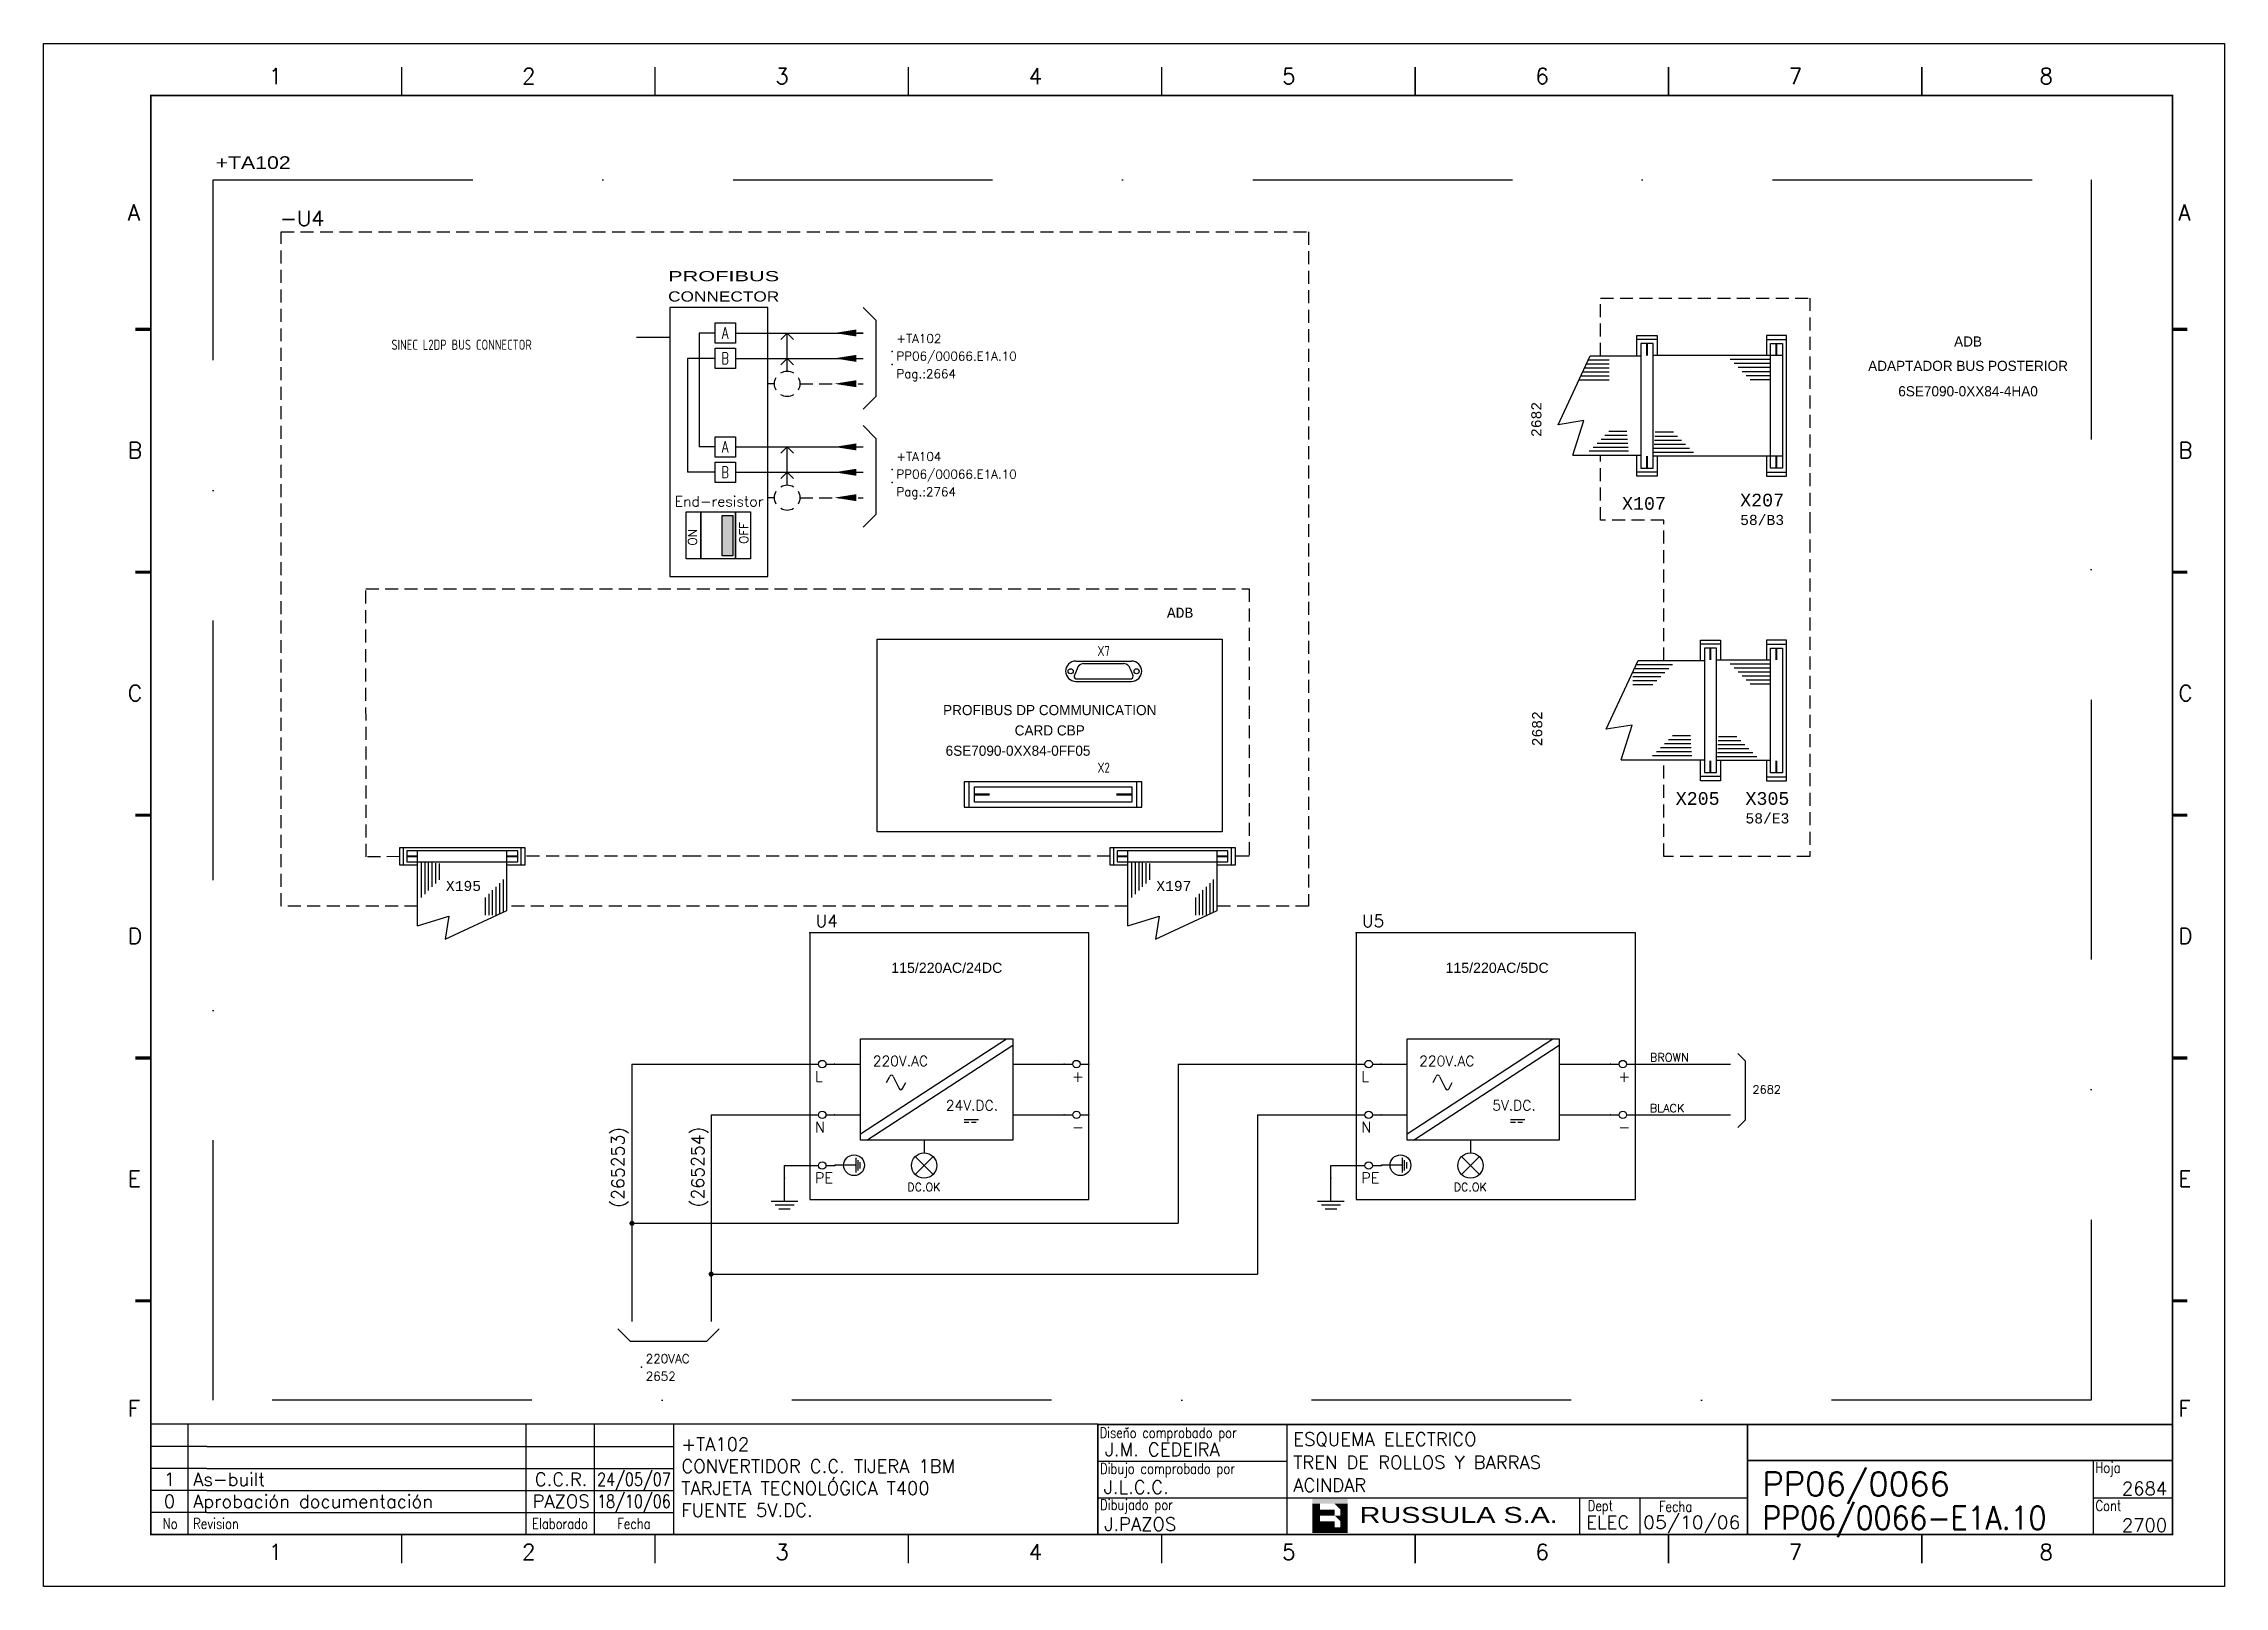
# Model space of a CAD drawing. Extents: x -25 to 1044, y -25744 to 292.
# Drawn here: x 247.1 to 667.1, y -13425.2 to -13128.2 of the extents above; entities that cross this region are included whole.
import ezdxf
from ezdxf.enums import TextEntityAlignment as Align

# ---------------------------------------------------------------- set-up
doc = ezdxf.new("R2010")
doc.units = 0
doc.header["$LTSCALE"] = 10
doc.header["$MEASUREMENT"] = 0
for name, pattern in [('DASHDOT', [1, 0.5, -0.25, 0, -0.25]), ('DASHED2', [0.375, 0.25, -0.125]), ('HIDDEN', [0.375, 0.25, -0.125])]:
    doc.linetypes.add(name, pattern=pattern)
doc.layers.get('0').update_dxf_attribs({"linetype": 'CONTINUOUS'})
for name, color, linetype in [('1', 7, 'CONTINUOUS'), ('10', 5, 'CONTINUOUS'), ('102', 7, 'CONTINUOUS'), ('2', 7, 'CONTINUOUS'), ('4', 7, 'HIDDEN'), ('8', 1, 'CONTINUOUS'), ('9', 6, 'CONTINUOUS'), ('ATRIBUTOS', 6, 'CONTINUOUS'), ('DIBUJO', 7, 'CONTINUOUS'), ('NODE', 7, 'CONTINUOUS')]:
    doc.layers.add(name, color=color, linetype=linetype)
doc.styles.add('CROSSREF', font='MONOTXT', dxfattribs={"height": 2})
doc.styles.add('DIN', font='DIN.shx', dxfattribs={"width": 0.85})
doc.styles.add('HELVETICA', font='HELV.SHX')
doc.styles.add('LABEL', font='SIMPLEX', dxfattribs={"width": 0.8, "height": 4})
doc.styles.add('ROMANS', font='romans')
doc.styles.get("Standard").update_dxf_attribs({"font": 'simplex'})
doc.styles.add('TXT', font='txt')

msp = doc.modelspace()

# ---------------------------------------------------------------- texts
at = {"linetype": 'Continuous', "style": 'TXT'}
for s, width, p, p2 in [('PROFIBUS', 1.493182, (367.35, -13173.9), (388.75, -13173.9)), ('CONNECTOR', 1.263462, (367.35, -13177.81), (388.75, -13177.81))]:
    msp.add_text(s, height=1.954, dxfattribs=dict(at, width=width)).set_placement(p, p2, align=Align.FIT)
at = {"style": 'DIN', "width": 0.8}
for s, height, p in [('SINEC L2DP BUS CONNECTOR', 1.9543, (327.58, -13187.11)), ('X7', 1.954, (451.23, -13246.05)), ('X2', 1.954, (451.23, -13268.52))]:
    msp.add_text(s, height=height, dxfattribs=at).set_placement(p, align=Align.CENTER)
at = {"linetype": 'Continuous', "style": 'TXT'}
for s, height, p in [('ADB', 1.954, (617.71, -13186.48)), ('ADAPTADOR BUS POSTERIOR', 1.9543, (617.71, -13191.17)), ('6SE7090-0XX84-4HA0', 1.9543, (617.71, -13196.06)), ('PROFIBUS DP COMMUNICATION', 1.9543, (440.85, -13257.44)), ('CARD CBP', 1.954, (440.85, -13261.35)), ('6SE7090-0XX84-0FF05', 1.9543, (434.74, -13265.26))]:
    msp.add_text(s, height=height, dxfattribs=at).set_placement(p, align=Align.CENTER)
at = {"width": 0.933807}
msp.add_text('End-resistor', height=1.9543, dxfattribs=at).set_placement((368.61, -13217.26), (385.73, -13217.26), align=Align.FIT)
at = {"style": 'HELVETICA'}
for s, p in [('115/220AC/24DC', (431.72, -13307.06)), ('115/220AC/5DC', (536.95, -13307.06))]:
    msp.add_text(s, height=1.9543, dxfattribs=at).set_placement(p, align=Align.RIGHT)
for s, height, p in [('220V.AC', 1.954, (406.78, -13325)), ('220V.AC', 1.954, (512.01, -13325)), ('24V.DC.', 1.954, (420.85, -13333.54)), ('5V.DC.', 1.954, (526.08, -13333.54)), ('DC.OK', 1.563, (413.43, -13349.06)), ('DC.OK', 1.563, (518.66, -13349.06))]:
    msp.add_text(s, height=height).set_placement(p)
at = {"char_height": 1.954, "attachment_point": 1, "rotation": 90, "style": 'CROSSREF'}
for insert, width in [((533.59, -13203.89), 11.3449), ((533.75, -13263.44), 13.2211)]:
    msp.add_mtext('2682', dxfattribs=dict(at, insert=insert, width=width))
at = {"attachment_point": 1, "style": 'CROSSREF'}
for s, insert, char_height, width in [('X107', (551.07, -13215.46), 2.443, 14.6575), ('X207\\P{\\H0.8X;58/B3}', (573.82, -13214.81), 2.4429, 14.6575), ('ADB', (463.41, -13236.74), 1.954, 13.0935), ('X205', (561.41, -13272.26), 2.443, 14.6575), ('X305\\P{\\H0.8X;58/E3}', (574.84, -13272.26), 2.4429, 14.6575), ('X195', (324.56, -13289.34), 1.954, 17.1005), ('X197', (461.37, -13289.34), 1.954, 17.1005)]:
    msp.add_mtext(s, dxfattribs=dict(at, insert=insert, char_height=char_height, width=width))
at = {"layer": '102', "style": 'ROMANS'}
for s, p in [('OFF', (381.92, -13222.37)), ('ON', (372.05, -13223.2))]:
    msp.add_text(s, height=1.681, rotation=90, dxfattribs=at).set_placement(p, align=Align.MIDDLE)
at = {"layer": '2', "color": 6}
msp.add_text('-U4', height=2.932, dxfattribs=at).set_placement((292.61, -13163.26))
at = {"layer": '2', "color": 1}
for s, p in [('BROWN', (556.44, -13324.13)), ('2682', (576.21, -13330.3)), ('BLACK', (556.41, -13333.9))]:
    msp.add_text(s, height=1.589, dxfattribs=at).set_placement(p)
at = {"layer": '2', "color": 6}
for s, p in [('(265253)', (358.91, -13352.23)), ('(265254)', (374.27, -13352.16))]:
    msp.add_text(s, height=2.443, rotation=90, dxfattribs=at).set_placement(p)

# ---------------------------------------------------------------- blocks, each defined once
blk = doc.blocks.new('ITEM')
at = {"layer": 'ATRIBUTOS', "style": 'HELVETICA', "width": 1.2}
blk.add_attdef('ITEM', (0, 1.25), '', height=2.5, dxfattribs=at)
blk = doc.blocks.new('ELEC0042')
at = {"layer": '102'}
for p, q in [((2, 2), (-2, 2)), ((-2, 2), (-2, -2)), ((2, -2), (2, 2)), ((-2, -2), (2, -2))]:
    blk.add_line(p, q, dxfattribs=at)
blk.add_attdef('TB', text='', height=2.25, dxfattribs=at).set_placement((0, 3), align=Align.CENTER)
at = {"layer": '102', "width": 0.75}
blk.add_attdef('TN', text='', height=2.25, dxfattribs=at).set_placement((0, 0), align=Align.MIDDLE)
blk = doc.blocks.new('$030107')
at = {"layer": '102'}
for start, end in [(150, 210), (60, 120), (330, 30), (240, 300)]:
    blk.add_arc((0, 0), 2.5, start, end, dxfattribs=at)
blk = doc.blocks.new('NOD', base_point=(237.5, 170))
at = {"layer": 'NODE'}
blk.add_point((237.5, 170), dxfattribs=at)
blk = doc.blocks.new('$$PLL21C')
for p, q in [((-2.5, 0), (-0.75, 0)), ((0.75, 0), (2.5, 0))]:
    blk.add_line(p, q)
at = {"layer": '2'}
blk.add_circle((0, 0), 0.75, dxfattribs=at)
for p in [(-2.5, 0), (2.5, 0)]:
    blk.add_blockref('NOD', p, dxfattribs=at)
at = {"layer": '8'}
blk.add_attdef('*A', (-1.5, -3.575), '', height=2.15, dxfattribs=at)
at = {"layer": '9'}
blk.add_attdef('ID', (-1.5, 1.25), '', height=2.15, dxfattribs=at)
blk = doc.blocks.new('$020203')
at = {"layer": '2'}
blk.add_line((-3.75, 0), (3.75, 0), dxfattribs=at)
at = {"layer": '4'}
blk.add_line((-3.75, -1.5), (3.75, -1.5), dxfattribs=at)
blk = doc.blocks.new('$021503')
at = {"layer": '2'}
for p, q in [((0, -10), (0, 0)), ((-3.5, -10), (3.5, -10)), ((-2.5, -11), (2.5, -11)), ((-1.5, -12), (1.5, -12))]:
    blk.add_line(p, q, dxfattribs=at)
blk.add_circle((0, -9), 5, dxfattribs=at)
blk.add_blockref('NOD', (0, 0), dxfattribs=at)
blk = doc.blocks.new('$020406')
at = {"layer": '2'}
for p, q in [((-5, 0), (-3.4, 3.2)), ((-1.6, 3.2), (0, 0)), ((0, 0), (1.6, -3.2)), ((3.4, -3.2), (5, 0))]:
    blk.add_line(p, q, dxfattribs=at)
for centre, start, end in [((-2.5, 2.8), 26.5651, 153.4349), ((2.5, -2.8), 206.5651, 333.4349)]:
    blk.add_arc(centre, 1, start, end, dxfattribs=at)
blk = doc.blocks.new('$PP313')
at = {"layer": '2'}
blk.add_blockref('NOD', (0, 0), dxfattribs=at)
at = {"layer": '8'}
blk.add_attdef('1A', (1, -3.325), '', height=2.15, dxfattribs=at)
at = {"layer": '9'}
blk.add_attdef('ID', (1, 1), '', height=2.15, dxfattribs=at)
blk = doc.blocks.new('$$PLR12C')
for p, q in [((-2.5, 0), (-0.75, 0)), ((0.75, 0), (2.5, 0))]:
    blk.add_line(p, q)
at = {"layer": '2'}
blk.add_circle((0, 0), 0.75, dxfattribs=at)
for p in [(-2.5, 0), (2.5, 0)]:
    blk.add_blockref('NOD', p, dxfattribs=at)
at = {"layer": '8'}
blk.add_attdef('*A', text='', height=2.15, dxfattribs=at).set_placement((1.5, -3.575), align=Align.RIGHT)
at = {"layer": '9'}
blk.add_attdef('ID', text='', height=2.15, dxfattribs=at).set_placement((1.5, 1.25), align=Align.RIGHT)
blk = doc.blocks.new('$021501')
at = {"layer": '2'}
for p, q in [((0, -6), (0, 0)), ((-3.5, -6), (3.5, -6)), ((-2.5, -7), (2.5, -7)), ((-1.5, -8), (1.5, -8))]:
    blk.add_line(p, q, dxfattribs=at)
blk.add_blockref('NOD', (0, 0), dxfattribs=at)
blk = doc.blocks.new('newcajec')
at = {"layer": '1'}
for p, q in [((179.4, 20.85), (0.13, 20.85)), ((7, 20.85), (7, 0)), ((71, 20.85), (71, 0)), ((84, 20.85), (84, 0.09)), ((99, 20.85), (99, 0)), ((215.2, 20.8), (215.2, 0)), ((10.6, 16.64), (0, 16.64)), ((10.6, 16.64), (99, 16.64)), ((184.64, 20.18), (184.81, 20.01)), ((184.81, 20.01), (185.18, 20.25)), ((10.6, 12.48), (0, 12.48)), ((10.6, 12.48), (99, 12.48)), ((179.4, 13.87), (215.2, 13.87)), ((368, 14.06), (368, 0)), ((10.6, 8.32), (0, 8.32)), ((10.6, 8.32), (99, 8.32)), ((10.6, 4.16), (0, 4.16)), ((10.6, 4.16), (99, 4.16)), ((179.4, 6.93), (267.63, 6.93)), ((267.63, 6.93), (302.5, 6.93)), ((270.63, 6.91), (270.63, 0)), ((282.07, 6.93), (282.07, 0)), ((368, 6.93), (383, 6.93))]:
    blk.add_line(p, q, dxfattribs=at)
for points in [[(47.5, 272.5, 0.3, 0.3, 0), (47.5, 277.91, 0.3, 0.3, 0)], [(95.5, 272.5, 0.3, 0.3, 0), (95.5, 277.91, 0.3, 0.3, 0)], [(143.5, 272.5, 0.3, 0.3, 0), (143.5, 277.91, 0.3, 0.3, 0)], [(191.5, 272.5, 0.3, 0.3, 0), (191.5, 277.91, 0.3, 0.3, 0)], [(239.5, 272.5, 0.3, 0.3, 0), (239.5, 277.91, 0.3, 0.3, 0)], [(287.5, 272.5, 0.3, 0.3, 0), (287.5, 277.91, 0.3, 0.3, 0)], [(335.5, 272.5, 0.3, 0.3, 0), (335.5, 277.91, 0.3, 0.3, 0)], [(-2.99, 228.23, 0.6, 0.6, 0), (-0.18, 228.23, 0.6, 0.6, 0)], [(383.01, 228.23, 0.6, 0.6, 0), (385.82, 228.23, 0.6, 0.6, 0)], [(-2.99, 182.23, 0.6, 0.6, 0), (-0.18, 182.23, 0.6, 0.6, 0)], [(383.01, 182.23, 0.6, 0.6, 0), (385.82, 182.23, 0.6, 0.6, 0)], [(-2.99, 136.23, 0.6, 0.6, 0), (-0.18, 136.23, 0.6, 0.6, 0)], [(383.01, 136.23, 0.6, 0.6, 0), (385.82, 136.23, 0.6, 0.6, 0)], [(-2.99, 90.23, 0.6, 0.6, 0), (-0.18, 90.23, 0.6, 0.6, 0)], [(383.01, 90.23, 0.6, 0.6, 0), (385.82, 90.23, 0.6, 0.6, 0)], [(-2.99, 44.23, 0.6, 0.6, 0), (-0.18, 44.23, 0.6, 0.6, 0)], [(383.01, 44.23, 0.6, 0.6, 0), (385.82, 44.23, 0.6, 0.6, 0)], [(383, 20.8, 0.3, 0.3, 0), (179.4, 20.8, 0.3, 0.3, 0), (179.4, 0, 0.3, 0.3, 0)], [(302.5, 20.8, 0.3, 0.3, 0), (302.5, 0, 0.3, 0.3, 0)], [(302.5, 14, 0.3, 0.3, 0), (383, 14, 0.3, 0.3, 0)], [(47.5, -5.5, 0.3, 0.3, 0), (47.5, -0.09, 0.3, 0.3, 0)], [(95.5, -5.5, 0.3, 0.3, 0), (95.5, -0.09, 0.3, 0.3, 0)], [(143.5, -5.5, 0.3, 0.3, 0), (143.5, -0.09, 0.3, 0.3, 0)], [(191.5, -5.5, 0.3, 0.3, 0), (191.5, -0.09, 0.3, 0.3, 0)], [(239.5, -5.5, 0.3, 0.3, 0), (239.5, -0.09, 0.3, 0.3, 0)], [(287.5, -5.5, 0.3, 0.3, 0), (287.5, -0.09, 0.3, 0.3, 0)], [(335.5, -5.5, 0.3, 0.3, 0), (335.5, -0.09, 0.3, 0.3, 0)]]:
    blk.add_lwpolyline(points, format="xyseb", dxfattribs=at)
at = {"layer": '1', "const_width": 0.3}
blk.add_lwpolyline([(0, 0), (0, 272.5), (383, 272.5), (383, 0)], close=True, dxfattribs=at)
at = {"layer": '2', "color": 14}
for p, q in [((221.42, 4.69), (221.42, 5.81)), ((221.42, 2.47), (221.42, 3.58))]:
    blk.add_line(p, q, dxfattribs=at)
for points in [[(220.05, 5.81), (220.05, 6.92), (226.74, 5.81), (226.74, 6.92)], [(221.42, 2.47), (220.05, 2.47), (221.42, 5.81), (220.05, 5.81)], [(221.42, 4.69), (224.25, 4.69), (221.42, 3.58), (224.25, 3.58)], [(224.25, 5.81), (225.37, 5.81), (225.37, 4.69)], [(225.37, 5.81), (226.74, 5.81), (225.37, 1.35), (226.74, 1.35)], [(224.25, 0.24), (224.25, 2.47), (220.05, 0.24), (220.05, 2.47)], [(224.25, 3.58), (225.37, 3.58), (225.37, 2.47)], [(226.74, 1.35), (226.74, 0.24), (224.25, 1.35), (224.25, 0.24)]]:
    blk.add_solid(points, dxfattribs=at)
at = {"layer": '1', "style": 'ROMANS'}
for s, p in [('1', (22.29, 274.68)), ('2', (70.29, 274.68)), ('3', (118.29, 274.68)), ('4', (166.29, 274.68)), ('5', (214.29, 274.68)), ('6', (262.29, 274.68)), ('7', (310.29, 274.68)), ('8', (357.79, 274.68)), ('A', (-4.37, 248.84)), ('A', (384.13, 248.84)), ('B', (-4.37, 203.84)), ('B', (384.13, 203.84)), ('C', (-4.37, 157.84)), ('C', (384.13, 157.84)), ('D', (-4.37, 111.84)), ('D', (384.13, 111.84)), ('E', (-4.37, 65.84)), ('E', (384.13, 65.84)), ('F', (-4.37, 22.34)), ('F', (384.13, 22.34)), ('1', (22.29, -4.82)), ('2', (70.29, -4.82)), ('3', (118.29, -4.82)), ('4', (166.29, -4.82)), ('5', (214.29, -4.82)), ('6', (262.29, -4.82)), ('7', (310.29, -4.82)), ('8', (357.79, -4.82))]:
    blk.add_text(s, height=3, dxfattribs=at).set_placement(p)
at = {"layer": '1', "style": 'LABEL', "width": 0.8}
for s, p in [('Diseno comprobado por', (179.73, 18.27)), ('Dibujo comprobado por', (179.81, 11.47)), ('Hoja', (368.38, 11.66)), ('Dibujado por', (179.83, 4.64)), ('Fecha', (285.71, 4.3)), ('Cont', (368.43, 4.46)), ('No', (2.23, 1.05)), ('Revision', (8, 1.05))]:
    blk.add_text(s, height=2, dxfattribs=at).set_placement(p)
for s, p in [('Dept', (274.61, 4.44)), ('Elaborado', (77.5, 1.05)), ('Fecha', (91.5, 1.05))]:
    blk.add_text(s, height=2, dxfattribs=at).set_placement(p, align=Align.CENTER)
at = {"layer": '10', "style": 'ROMANS'}
for tag, p in [('REV41', (3.5, 18.74)), ('REV43', (77.7, 18.74)), ('REV31', (3.5, 14.58)), ('REV33', (77.7, 14.58)), ('REV21', (3.5, 10.42)), ('REV23', (77.7, 10.42)), ('REV11', (3.5, 6.27)), ('REV13', (77.7, 6.27))]:
    blk.add_attdef(tag, text='', height=2.5, dxfattribs=at).set_placement(p, align=Align.MIDDLE)
for tag, p, height in [('REV42', (8, 17.49), 2.5), ('SHEETNAME1', (100.5, 15.83), 2.5), ('DESIGNCHECK', (180.74, 14.83), 2.5), ('DOCUMENTTYPE', (216.43, 16.8), 2.5), ('NOTA', (305.32, 15.8), 3), ('REV32', (8, 13.33), 2.5), ('SHEETNAME2', (100.5, 11.67), 2.5), ('OBJECT', (216.43, 12.4), 2.5), ('REV22', (8, 9.17), 2.5), ('SHEETNAME3', (100.5, 7.51), 2.5), ('DRAWINGCHECK', (180.53, 7.71), 2.5), ('CUSTOMER', (216.43, 8.08), 2.5), ('ORDER', (305.32, 7.3), 4.5), ('REV12', (8, 5.01), 2.5), ('SHEETNAME4', (100.5, 3.35), 2.5), ('DOCUMENT_ID', (305.32, 0.93), 4.4), ('USER', (180.63, 0.71), 2.5), ('DEPARTMENT', (271.93, 1.05), 2.5)]:
    blk.add_attdef(tag, p, '', height=height, dxfattribs=at)
for tag, width, p, p2 in [('REV44', 1.221199, (84.53, 17.49), (98.48, 17.49)), ('REV34', 1.221199, (84.53, 13.33), (98.48, 13.33)), ('REV24', 1.221199, (84.53, 9.17), (98.48, 9.17)), ('REV14', 1.221199, (84.53, 5.01), (98.48, 5.01)), ('CREATED2', 7.039915, (282.71, 1.05), (301.14, 1.05))]:
    blk.add_attdef(tag, text='', height=2.5, dxfattribs=dict(at, width=width)).set_placement(p, p2, align=Align.FIT)
for tag, p in [('SHEET', (382, 7.43)), ('NEXTSHEET', (382, 0.5))]:
    blk.add_attdef(tag, text='', height=2.5, dxfattribs=at).set_placement(p, align=Align.RIGHT)
at = {"layer": 'DIBUJO', "color": 14, "style": 'HELVETICA', "width": 1.3}
blk.add_text('RUSSULA S.A.', height=3, dxfattribs=at).set_placement((229, 2.19))

# ---------------------------------------------------------------- hatches: boundary and pattern name
at = {"layer": '2'}
msp.add_hatch(color=256, dxfattribs=at).paths.add_polyline_path([(377.79, -13226.76), (379.84, -13226.76), (379.84, -13218.97), (377.79, -13218.97)])

# ---------------------------------------------------------------- linework, layer by layer
for p, q in [((367.68, -13178.98), (367.68, -13230.74)), ((386.57, -13178.98), (367.68, -13178.98)), ((386.57, -13230.74), (386.57, -13178.98)), ((404.91, -13178.98), (407.36, -13181.42)), ((407.36, -13181.42), (407.36, -13196.08)), ((367.68, -13184.73), (361.24, -13184.73)), ((373.3, -13183.87), (373.3, -13205.8)), ((376.4, -13183.87), (373.3, -13183.87)), ((380.31, -13183.87), (404.91, -13183.87)), ((390.28, -13183.87), (389.06, -13185.09)), ((390.28, -13191.2), (390.28, -13183.87)), ((390.28, -13183.87), (391.5, -13185.09)), ((404.91, -13183.87), (403.85, -13183.87)), ((553.95, -13184.34), (557.82, -13184.34)), ((553.95, -13188.29), (553.95, -13184.34)), ((557.82, -13185.12), (553.95, -13185.12)), ((554.72, -13185.89), (554.72, -13209.88)), ((557.04, -13185.89), (554.72, -13185.89)), ((557.04, -13209.88), (557.04, -13185.89)), ((557.82, -13184.34), (557.82, -13188.21)), ((578.87, -13184.35), (578.87, -13188.22)), ((582.74, -13184.35), (578.87, -13184.35)), ((578.87, -13185.12), (582.74, -13185.12)), ((579.64, -13209.89), (579.64, -13185.9)), ((579.64, -13185.9), (581.96, -13185.9)), ((581.96, -13185.9), (581.96, -13209.89)), ((582.74, -13211.44), (582.74, -13184.35)), ((371.07, -13188.75), (371.07, -13210.68)), ((376.4, -13188.75), (371.07, -13188.75)), ((380.31, -13188.75), (404.91, -13188.75)), ((390.28, -13188.75), (389.06, -13189.97)), ((390.28, -13188.75), (391.5, -13189.97)), ((538.76, -13201.52), (544.91, -13188.29)), ((543.14, -13192.11), (548.6, -13192.11)), ((543.49, -13191.35), (548.6, -13191.35)), ((543.91, -13190.58), (548.6, -13190.58)), ((544.2, -13189.82), (548.6, -13189.82)), ((544.55, -13189.05), (548.6, -13189.05)), ((544.91, -13188.29), (554.72, -13188.29)), ((554.72, -13188.22), (554.72, -13188.22)), ((581.96, -13188.22), (557.04, -13188.22)), ((579.64, -13188.99), (571.9, -13188.99)), ((579.64, -13189.77), (572.67, -13189.77)), ((579.64, -13190.54), (573.45, -13190.54)), ((579.64, -13191.32), (574.22, -13191.32)), ((579.64, -13192.09), (575, -13192.09)), ((407.36, -13196.08), (404.91, -13198.52)), ((542.78, -13192.88), (548.6, -13192.88)), ((579.64, -13192.86), (575.77, -13192.86)), ((404.91, -13201.7), (407.36, -13204.15)), ((407.36, -13204.15), (407.36, -13218.8)), ((543.73, -13200.73), (538.76, -13201.52)), ((541.61, -13207.41), (543.73, -13200.73)), ((552.14, -13204.35), (547.02, -13204.35)), ((552.08, -13203.58), (547.78, -13203.58)), ((552.02, -13202.82), (548.55, -13202.82)), ((557.33, -13204.47), (562.51, -13204.47)), ((557.39, -13203.7), (561.74, -13203.7)), ((557.45, -13202.92), (560.96, -13202.92)), ((376.4, -13205.8), (373.3, -13205.8)), ((380.31, -13205.8), (404.91, -13205.8)), ((390.28, -13205.8), (389.06, -13207.02)), ((390.28, -13213.13), (390.28, -13205.8)), ((390.28, -13205.8), (391.5, -13207.02)), ((541.61, -13207.41), (554.72, -13207.41)), ((552.31, -13206.64), (544.72, -13206.64)), ((552.25, -13205.88), (545.49, -13205.88)), ((552.19, -13205.11), (546.25, -13205.11)), ((553.95, -13211.43), (553.95, -13207.41)), ((554.72, -13207.57), (554.72, -13207.57)), ((581.96, -13207.57), (557.04, -13207.57)), ((557.15, -13206.79), (564.83, -13206.79)), ((557.21, -13206.02), (564.06, -13206.02)), ((557.27, -13205.25), (563.29, -13205.25)), ((557.82, -13207.56), (557.82, -13211.43)), ((578.87, -13207.57), (578.87, -13211.44)), ((376.4, -13210.68), (371.07, -13210.68)), ((380.31, -13210.68), (404.91, -13210.68)), ((390.28, -13210.68), (389.06, -13211.9)), ((390.28, -13210.68), (391.5, -13211.9)), ((557.82, -13210.65), (553.95, -13210.65)), ((557.82, -13211.43), (553.95, -13211.43)), ((554.72, -13209.88), (557.04, -13209.88)), ((578.87, -13210.66), (582.74, -13210.66)), ((578.87, -13211.44), (582.74, -13211.44)), ((581.96, -13209.89), (579.64, -13209.89)), ((407.36, -13218.8), (404.91, -13221.25)), ((367.68, -13230.74), (386.57, -13230.74)), ((566.16, -13246.92), (566.16, -13242.97)), ((566.16, -13242.97), (570.03, -13242.97)), ((570.03, -13243.75), (566.16, -13243.75)), ((566.94, -13244.52), (566.94, -13268.51)), ((569.26, -13244.52), (566.94, -13244.52)), ((569.26, -13268.51), (569.26, -13244.52)), ((570.03, -13242.97), (570.03, -13246.84)), ((578.87, -13242.98), (578.87, -13246.85)), ((582.74, -13242.98), (578.87, -13242.98)), ((578.87, -13243.75), (582.74, -13243.75)), ((579.64, -13268.52), (579.64, -13244.53)), ((579.64, -13244.53), (581.96, -13244.53)), ((581.96, -13244.53), (581.96, -13268.52)), ((582.74, -13270.07), (582.74, -13242.98)), ((445.86, -13247.03), (456.61, -13247.03)), ((445.86, -13250.93), (456.61, -13250.93)), ((548.03, -13260.15), (554.17, -13246.92)), ((553.17, -13249.21), (559.29, -13249.21)), ((553.17, -13249.98), (558.52, -13249.98)), ((553.17, -13250.74), (557.76, -13250.74)), ((553.46, -13248.45), (560.05, -13248.45)), ((553.82, -13247.68), (560.82, -13247.68)), ((554.17, -13246.92), (566.94, -13246.92)), ((579.64, -13246.85), (569.26, -13246.85)), ((579.64, -13247.62), (571.9, -13247.62)), ((579.64, -13248.4), (572.67, -13248.4)), ((579.64, -13249.17), (573.45, -13249.17)), ((579.64, -13249.95), (574.22, -13249.95)), ((579.64, -13250.72), (575, -13250.72)), ((553.17, -13251.51), (557, -13251.51)), ((579.64, -13251.49), (575.77, -13251.49)), ((553, -13259.36), (548.03, -13260.15)), ((550.88, -13266.04), (553, -13259.36)), ((564.35, -13262.98), (559.23, -13262.98)), ((564.29, -13262.21), (560, -13262.21)), ((564.23, -13261.45), (560.76, -13261.45)), ((569.55, -13263.1), (574.73, -13263.1)), ((569.61, -13262.33), (573.95, -13262.33)), ((569.67, -13261.55), (573.18, -13261.55)), ((550.88, -13266.04), (566.94, -13266.04)), ((564.53, -13265.27), (556.94, -13265.27)), ((564.47, -13264.51), (557.7, -13264.51)), ((564.41, -13263.74), (558.47, -13263.74)), ((566.16, -13270.06), (566.16, -13266.04)), ((579.64, -13266.2), (569.26, -13266.2)), ((569.37, -13265.42), (577.05, -13265.42)), ((569.43, -13264.65), (576.28, -13264.65)), ((569.49, -13263.88), (575.5, -13263.88)), ((570.03, -13266.19), (570.03, -13270.06)), ((578.87, -13266.2), (578.87, -13270.07)), ((458.59, -13270.27), (424.39, -13270.27)), ((424.39, -13270.27), (424.39, -13275.15)), ((425.36, -13275.15), (425.36, -13270.27)), ((426.34, -13271.25), (456.63, -13271.25)), ((426.34, -13274.18), (426.34, -13271.25)), ((456.63, -13271.25), (456.63, -13274.18)), ((457.61, -13275.15), (457.61, -13270.27)), ((458.59, -13275.15), (458.59, -13270.27)), ((570.03, -13269.28), (566.16, -13269.28)), ((570.03, -13270.06), (566.16, -13270.06)), ((566.94, -13268.51), (569.26, -13268.51)), ((578.87, -13269.29), (582.74, -13269.29)), ((578.87, -13270.07), (582.74, -13270.07)), ((581.96, -13268.52), (579.64, -13268.52)), ((424.39, -13275.15), (428.99, -13275.15)), ((456.63, -13274.18), (426.34, -13274.18)), ((428.99, -13275.15), (458.59, -13275.15)), ((315.68, -13282.89), (339.76, -13282.89)), ((315.68, -13286.33), (315.68, -13282.89)), ((316.37, -13286.33), (316.37, -13282.89)), ((338.38, -13283.58), (317.05, -13283.58)), ((317.05, -13283.58), (317.05, -13285.65)), ((319.11, -13298.02), (319.11, -13283.58)), ((336.31, -13295.06), (336.31, -13283.58)), ((338.38, -13285.65), (338.38, -13283.58)), ((339.07, -13286.33), (339.07, -13282.89)), ((339.76, -13282.89), (339.76, -13286.33)), ((452.48, -13282.89), (476.56, -13282.89)), ((452.48, -13286.33), (452.48, -13282.89)), ((453.17, -13286.33), (453.17, -13282.89)), ((475.18, -13283.58), (453.86, -13283.58)), ((453.86, -13283.58), (453.86, -13285.65)), ((455.91, -13298.02), (455.91, -13283.58)), ((473.11, -13295.06), (473.11, -13283.58)), ((475.18, -13285.65), (475.18, -13283.58)), ((475.87, -13286.33), (475.87, -13282.89)), ((476.56, -13282.89), (476.56, -13286.33)), ((319.12, -13286.33), (315.68, -13286.33)), ((317.05, -13285.65), (338.38, -13285.65)), ((319.8, -13285.74), (319.8, -13292.57)), ((320.49, -13285.8), (320.49, -13291.88)), ((321.17, -13285.85), (321.17, -13291.19)), ((321.86, -13285.9), (321.86, -13290.51)), ((322.55, -13285.96), (322.55, -13289.82)), ((323.24, -13286.01), (323.24, -13289.13)), ((339.76, -13286.33), (336.32, -13286.33)), ((455.92, -13286.33), (452.48, -13286.33)), ((453.86, -13285.65), (475.18, -13285.65)), ((456.6, -13285.74), (456.6, -13292.57)), ((457.29, -13285.8), (457.29, -13291.88)), ((457.98, -13285.85), (457.98, -13291.19)), ((458.66, -13285.9), (458.66, -13290.51)), ((459.35, -13285.96), (459.35, -13289.82)), ((460.04, -13286.01), (460.04, -13289.13)), ((476.56, -13286.33), (473.12, -13286.33)), ((332.18, -13295.96), (332.18, -13292.52)), ((332.87, -13295.96), (332.87, -13291.83)), ((333.56, -13295.96), (333.56, -13291.14)), ((334.24, -13295.96), (334.24, -13290.46)), ((334.93, -13295.7), (334.93, -13289.77)), ((335.62, -13295.38), (335.62, -13289.08)), ((468.98, -13295.96), (468.98, -13292.52)), ((469.67, -13295.96), (469.67, -13291.83)), ((470.36, -13295.96), (470.36, -13291.14)), ((471.05, -13295.96), (471.05, -13290.46)), ((471.74, -13295.7), (471.74, -13289.77)), ((472.42, -13295.38), (472.42, -13289.08)), ((319.11, -13298.02), (325.11, -13296.12)), ((324.41, -13300.58), (336.31, -13295.06)), ((325.11, -13296.12), (324.41, -13300.58)), ((455.91, -13298.02), (461.92, -13296.12)), ((461.21, -13300.58), (473.11, -13295.06)), ((461.92, -13296.12), (461.21, -13300.58)), ((448.4, -13299.37), (394.66, -13299.37)), ((394.66, -13299.37), (394.66, -13350.67)), ((448.4, -13350.67), (448.4, -13299.37)), ((553.64, -13299.37), (499.89, -13299.37)), ((499.89, -13299.37), (499.89, -13350.67)), ((553.64, -13350.67), (553.64, -13299.37)), ((404.43, -13319.72), (433.75, -13319.72)), ((404.43, -13338.04), (432.53, -13319.72)), ((404.43, -13339.27), (404.43, -13319.72)), ((405.65, -13339.27), (433.75, -13320.94)), ((433.75, -13319.72), (433.75, -13339.27)), ((448.4, -13324.61), (448.4, -13319.72)), ((509.66, -13319.72), (538.98, -13319.72)), ((509.66, -13338.04), (537.76, -13319.72)), ((509.66, -13339.27), (509.66, -13319.72)), ((510.89, -13339.27), (538.98, -13320.94)), ((538.98, -13319.72), (538.98, -13339.27)), ((553.64, -13324.61), (553.64, -13319.72)), ((399.55, -13324.61), (404.43, -13324.61)), ((433.75, -13324.61), (443.52, -13324.61)), ((504.78, -13324.61), (509.66, -13324.61)), ((538.98, -13324.61), (548.75, -13324.61)), ((574.87, -13324.08), (573.37, -13322.59)), ((574.87, -13335.32), (574.87, -13324.08)), ((399.55, -13334.38), (404.43, -13334.38)), ((433.75, -13334.38), (443.52, -13334.38)), ((504.78, -13334.38), (509.66, -13334.38)), ((538.98, -13334.38), (548.75, -13334.38)), ((574.87, -13335.32), (573.37, -13336.81)), ((433.75, -13339.27), (404.43, -13339.27)), ((414.92, -13345.88), (418.37, -13342.42)), ((418.37, -13345.88), (414.92, -13342.42)), ((416.65, -13339.27), (416.65, -13341.71)), ((538.98, -13339.27), (509.66, -13339.27)), ((520.15, -13345.88), (523.61, -13342.42)), ((523.61, -13345.88), (520.15, -13342.42)), ((521.88, -13339.27), (521.88, -13341.71)), ((389.77, -13349.04), (389.77, -13344.15)), ((389.77, -13344.15), (394.66, -13344.15)), ((495.01, -13349.04), (495.01, -13344.15)), ((495.01, -13344.15), (499.89, -13344.15)), ((394.66, -13350.67), (448.4, -13350.67)), ((499.89, -13350.67), (553.64, -13350.67)), ((360.11, -13378.05), (357.66, -13375.6)), ((377.21, -13375.6), (374.76, -13378.05)), ((374.76, -13378.05), (360.11, -13378.05))]:
    msp.add_line(p, q)
at = {"linetype": 'HIDDEN'}
for p, q in [((546.93, -13177.13), (587.24, -13177.13)), ((546.93, -13188.29), (546.93, -13177.13)), ((587.24, -13177.13), (587.24, -13219.88)), ((387.84, -13193.64), (386.57, -13193.64)), ((392.72, -13193.64), (404.91, -13193.64)), ((546.93, -13219.88), (546.93, -13207.41)), ((387.84, -13215.57), (386.57, -13215.57)), ((392.72, -13215.57), (404.91, -13215.57)), ((559.14, -13219.88), (546.93, -13219.88)), ((559.14, -13246.92), (559.14, -13219.88)), ((587.24, -13219.88), (587.24, -13284.62)), ((559.14, -13284.62), (559.14, -13266.04)), ((587.24, -13284.62), (559.14, -13284.62))]:
    msp.add_line(p, q, dxfattribs=at)
at = {"color": 3, "linetype": 'Continuous'}
for p, q in [((407.62, -13279.91), (407.62, -13242.78)), ((407.62, -13242.78), (474.07, -13242.78)), ((474.07, -13242.78), (474.07, -13279.91)), ((429.12, -13279.91), (407.62, -13279.91)), ((474.07, -13279.91), (429.12, -13279.91))]:
    msp.add_line(p, q, dxfattribs=at)
at = {"color": 1}
for p, q in [((446.1, -13248.49), (445.61, -13249.71)), ((445.86, -13250.45), (456.61, -13250.45)), ((447.32, -13247.51), (455.14, -13247.51)), ((456.36, -13248.49), (456.85, -13249.71))]:
    msp.add_line(p, q, dxfattribs=at)
at = {"linetype": 'HIDDEN'}
for points in [[(319.11, -13294.22), (292.81, -13294.22), (292.81, -13164.39), (490.68, -13164.39), (490.68, -13294.22), (473.11, -13294.22)], [(455.91, -13294.22), (336.31, -13294.22)]]:
    msp.add_lwpolyline(points, dxfattribs=at)
for points, const_width in [([(555.88, -13185.89), (555.88, -13188.21)], 0.387), ([(580.8, -13185.9), (580.8, -13188.22)], 0.387), ([(555.88, -13207.56), (555.88, -13209.88)], 0.387), ([(580.8, -13207.57), (580.8, -13209.89)], 0.387), ([(568.1, -13244.52), (568.1, -13246.84)], 0.387), ([(580.8, -13244.53), (580.8, -13246.85)], 0.387), ([(568.1, -13266.19), (568.1, -13268.51)], 0.387), ([(580.8, -13266.2), (580.8, -13268.52)], 0.387), ([(426.34, -13272.71), (429.27, -13272.71)], 0.489), ([(453.7, -13272.71), (456.63, -13272.71)], 0.489), ([(319.12, -13284.61), (317.05, -13284.61)], 0.344), ([(338.38, -13284.61), (336.32, -13284.61)], 0.344), ([(455.92, -13284.61), (453.86, -13284.61)], 0.344), ([(475.18, -13284.61), (473.12, -13284.61)], 0.344)]:
    msp.add_lwpolyline(points, dxfattribs=dict(const_width=const_width))
at = {"linetype": 'DASHED2'}
for points in [[(315.68, -13284.68), (309.23, -13284.71), (309.11, -13233.15), (479.24, -13233.15), (479.24, -13284.61), (476.56, -13284.61)], [(372.6, -13284.61), (339.76, -13284.61)], [(452.48, -13284.61), (372.6, -13284.61)]]:
    msp.add_lwpolyline(points, dxfattribs=at)
at = {"const_width": 0.489}
for points in [[(360.14, -13355.27, 1), (360.63, -13355.27, 1)], [(375.4, -13365.05, 1), (375.88, -13365.05, 1)]]:
    msp.add_lwpolyline(points, format="xyb", close=True, dxfattribs=at)
at = {"color": 1}
for centre in [(444.88, -13248.98), (457.58, -13248.98)]:
    msp.add_circle(centre, 0.489, dxfattribs=at)
for centre in [(416.65, -13344.15), (521.88, -13344.15)]:
    msp.add_circle(centre, 2.44)
for centre, start, end in [((445.86, -13248.98), 90, 270), ((456.61, -13248.98), 270, 90)]:
    msp.add_arc(centre, 1.95, start, end)
for centre, radius, start, end in [((446.1, -13249.96), 0.546, 153.4349, 243.4349), ((447.34, -13248.79), 1.27, 90.7848, 166.5348), ((455.12, -13248.79), 1.27, 13.4652, 89.2152), ((456.36, -13249.96), 0.546, 296.5651, 26.5651)]:
    msp.add_arc(centre, radius, start, end, dxfattribs=at)
for points in [[(399.36, -13183.87), (403.62, -13183.19), (403.62, -13184.54)], [(399.36, -13188.75), (403.62, -13188.08), (403.62, -13189.43)], [(399.36, -13193.64), (403.62, -13192.96), (403.62, -13194.31)], [(399.36, -13205.8), (403.62, -13205.12), (403.62, -13206.47)], [(399.36, -13210.68), (403.62, -13210.01), (403.62, -13211.36)], [(399.36, -13215.57), (403.62, -13214.89), (403.62, -13216.24)]]:
    msp.add_solid(points)
at = {"layer": '2', "linetype": 'DASHDOT', "ltscale": 10}
for p, q in [((279.75, -13154.38), (641.39, -13154.38)), ((279.75, -13389.29), (279.75, -13154.38)), ((641.39, -13154.38), (641.39, -13389.29)), ((641.39, -13389.29), (279.75, -13389.29))]:
    msp.add_line(p, q, dxfattribs=at)
at = {"layer": '2', "color": 7}
for p, q in [((360.38, -13324.61), (394.66, -13324.61)), ((465.61, -13324.61), (499.89, -13324.61)), ((375.64, -13334.38), (394.66, -13334.38)), ((480.87, -13334.38), (499.89, -13334.38)), ((360.38, -13355.27), (465.61, -13355.27)), ((375.64, -13365.05), (480.87, -13365.05))]:
    msp.add_line(p, q, dxfattribs=at)
at = {"layer": '2'}
for points in [[(370.81, -13218.31), (373.63, -13218.31), (373.63, -13227.34), (370.81, -13227.34)], [(373.63, -13218.31), (380.36, -13218.31), (380.36, -13227.34), (373.63, -13227.34)], [(377.75, -13218.97), (379.8, -13218.97), (379.8, -13226.76), (377.75, -13226.76)], [(377.75, -13218.97), (379.8, -13218.97), (379.8, -13226.76), (377.75, -13226.76)], [(380.36, -13218.31), (383.19, -13218.31), (383.19, -13227.34), (380.36, -13227.34)]]:
    msp.add_lwpolyline(points, close=True, dxfattribs=at)
at = {"layer": 'DIBUJO'}
for p, q in [((360.38, -13324.61), (360.38, -13374.16)), ((465.61, -13324.61), (465.61, -13355.27)), ((553.6, -13324.61), (571.95, -13324.61)), ((375.64, -13334.38), (375.64, -13374.16)), ((480.87, -13334.38), (480.87, -13365.05)), ((553.6, -13334.38), (571.95, -13334.38))]:
    msp.add_line(p, q, dxfattribs=at)
msp.add_lwpolyline([(247.08, -13128.16), (667.08, -13128.16), (667.08, -13425.16), (247.08, -13425.16), (247.08, -13128.16)], dxfattribs=at)

# ---------------------------------------------------------------- block references
ref = msp.add_blockref('$PP313', (410.52, -13187.41, 0), dxfattribs=dict(xscale=0.7835924224070733, yscale=0.7835924224070733, zscale=0.7835924224070733))
ref.add_attrib('ID', '+TA102', (411.31, -13185.78, 0), dxfattribs={"layer": '9', "height": 1.685, "style": 'ROMANS'})
ref = msp.add_blockref('$PP313', (410.52, -13189.94, 0), dxfattribs=dict(xscale=0.7835924224070733, yscale=0.7835924224070733, zscale=0.7835924224070733))
ref.add_attrib('ID', 'PP06/00066.E1A.10', (411.31, -13189.16, 0), dxfattribs={"layer": '9', "height": 1.6847, "style": 'ROMANS'})
ref.add_attrib('1A', 'Pag.:2664', (411.31, -13192.55, 0), dxfattribs={"layer": '8', "height": 1.685, "style": 'ROMANS'})
for name, p, xscale, yscale, zscale in [('$030107', (390.28, -13193.64), -0.9771697498524692, 0.9771697498524692, 0.9771697498524692), ('$030107', (390.28, -13215.57), -0.9771697498524692, 0.9771697498524692, 0.9771697498524692), ('$020406', (411.27, -13328.15), 0.366438656194676, 0.366438656194676, 0.366438656194676), ('$020406', (516.5, -13328.15), 0.366438656194676, 0.366438656194676, 0.366438656194676), ('$020203', (425.75, -13335.27), 0.366438656194676, 0.366438656194676, 0.366438656194676), ('$020203', (530.98, -13335.27), 0.366438656194676, 0.366438656194676, 0.366438656194676), ('$021501', (389.77, -13346.59), 0.7328773123893519, 0.7328773123893519, 0.7328773123893519), ('$021501', (495.01, -13346.59), 0.7328773123893519, 0.7328773123893519, 0.7328773123893519)]:
    msp.add_blockref(name, p, dxfattribs=dict(xscale=xscale, yscale=yscale, zscale=zscale))
ref = msp.add_blockref('$PP313', (410.52, -13210.13, 0), dxfattribs=dict(xscale=0.7835924224070733, yscale=0.7835924224070733, zscale=0.7835924224070733))
ref.add_attrib('ID', '+TA104', (411.31, -13208.5, 0), dxfattribs={"layer": '9', "height": 1.685, "style": 'ROMANS'})
ref = msp.add_blockref('$PP313', (410.52, -13212.66, 0), dxfattribs=dict(xscale=0.7835924224070733, yscale=0.7835924224070733, zscale=0.7835924224070733))
ref.add_attrib('ID', 'PP06/00066.E1A.10', (411.31, -13211.88, 0), dxfattribs={"layer": '9', "height": 1.6847, "style": 'ROMANS'})
ref.add_attrib('1A', 'Pag.:2764', (411.31, -13215.27, 0), dxfattribs={"layer": '8', "height": 1.685, "style": 'ROMANS'})
ref = msp.add_blockref('$PP313', (394.66, -13299.33), dxfattribs=dict(xscale=1.099315968584028, yscale=1.099315968584028, zscale=1.099315968584028))
ref.add_attrib('ID', 'U4', (395.76, -13298.23), dxfattribs={"layer": '9', "height": 2.364, "style": 'ROMANS'})
ref = msp.add_blockref('$PP313', (499.89, -13299.33), dxfattribs=dict(xscale=1.099315968584028, yscale=1.099315968584028, zscale=1.099315968584028))
ref.add_attrib('ID', 'U5', (500.99, -13298.23), dxfattribs={"layer": '9', "height": 2.364, "style": 'ROMANS'})
at = {"xscale": 0.952740506106513, "yscale": 0.952740506106513, "zscale": 0.952740506106513}
for name, p, values in [('$$PLL21C', (397.04, -13324.61), {'*A': 'L'}), ('$$PLR12C', (445.99, -13324.61), {'*A': '+'}), ('$$PLL21C', (502.27, -13324.61), {'*A': 'L'}), ('$$PLR12C', (551.22, -13324.61), {'*A': '+'}), ('$$PLL21C', (397.04, -13334.38), {'*A': 'N'}), ('$$PLR12C', (445.99, -13334.38), {'*A': '-'}), ('$$PLL21C', (502.27, -13334.38), {'*A': 'N'}), ('$$PLR12C', (551.22, -13334.38), {'*A': '-'}), ('$$PLL21C', (397.04, -13344.15), {'*A': 'PE'}), ('$$PLL21C', (502.27, -13344.15), {'*A': 'PE'})]:
    msp.add_blockref(name, p, dxfattribs=at).add_auto_attribs(values)
at = {"xscale": 0.4001510125645666, "yscale": 0.4001510125645666, "zscale": 0.4001510125645666, "rotation": 90}
for p in [(399.56, -13344.09), (504.79, -13344.09)]:
    msp.add_blockref('$021503', p, dxfattribs=at)
ref = msp.add_blockref('$PP313', (362.25, -13382.95, 0), dxfattribs=dict(xscale=0.7835924224070733, yscale=0.7835924224070733, zscale=0.7835924224070733))
ref.add_attrib('ID', '220VAC', (363.04, -13382.16, 0), dxfattribs={"layer": '9', "height": 1.685, "style": 'ROMANS'})
ref.add_attrib('1A', '2652', (363.04, -13385.55, 0), dxfattribs={"layer": '8', "height": 1.685, "style": 'ROMANS'})
at = {"layer": '102'}
ref = msp.add_blockref('ELEC0042', (378.35, -13183.87), dxfattribs=dict(at, xscale=-0.9771697498524692, yscale=0.9771697498524692, zscale=0.9771697498524692))
ref.add_attrib('TN', 'A', dxfattribs={"height": 2.2, "width": 0.75}).set_placement((378.35, -13183.87), align=Align.MIDDLE)
ref = msp.add_blockref('ELEC0042', (378.35, -13188.75), dxfattribs=dict(at, xscale=-0.9771697498524692, yscale=0.9771697498524692, zscale=0.9771697498524692))
ref.add_attrib('TN', 'B', dxfattribs={"height": 2.2, "width": 0.75}).set_placement((378.35, -13188.75), align=Align.MIDDLE)
ref = msp.add_blockref('ELEC0042', (378.35, -13205.8), dxfattribs=dict(at, xscale=-0.9771697498524692, yscale=0.9771697498524692, zscale=0.9771697498524692))
ref.add_attrib('TN', 'A', dxfattribs={"height": 2.2, "width": 0.75}).set_placement((378.35, -13205.8), align=Align.MIDDLE)
ref = msp.add_blockref('ELEC0042', (378.35, -13210.68), dxfattribs=dict(at, xscale=-0.9771697498524692, yscale=0.9771697498524692, zscale=0.9771697498524692))
ref.add_attrib('TN', 'B', dxfattribs={"height": 2.2, "width": 0.75}).set_placement((378.35, -13210.68), align=Align.MIDDLE)
at = {"layer": '2', "color": 7}
ref = msp.add_blockref('newcajec', (267.75, -13415.16), dxfattribs=dict(at, xscale=1.016513761467892, yscale=1.016513761467892, zscale=1.016513761467892))
ref.add_attrib('REV24', '24/05/07', dxfattribs={"layer": '10', "height": 2.541, "style": 'ROMANS', "width": 0.728168}).set_placement((353.67, -13405.83), (367.86, -13405.83), align=Align.FIT)
ref.add_attrib('SHEETNAME3', 'TARJETA TECNOLÓGICA T400', (369.91, -13407.53), dxfattribs={"layer": '10', "height": 2.5413, "style": 'ROMANS'})
ref.add_attrib('SHEETNAME2', 'CONVERTIDOR C.C. TIJERA 1BM', (369.91, -13403.3), dxfattribs={"layer": '10', "height": 2.5413, "style": 'ROMANS'})
ref.add_attrib('SHEETNAME1', '+TA102', (369.91, -13399.07), dxfattribs={"layer": '10', "height": 2.541, "style": 'ROMANS'})
ref.add_attrib('USER', 'J.PAZOS', (451.37, -13414.44), dxfattribs={"layer": '10', "height": 2.541, "style": 'ROMANS'})
ref.add_attrib('DRAWINGCHECK', 'J.L.C.C.', (451.26, -13407.32), dxfattribs={"layer": '10', "height": 2.541, "style": 'ROMANS'})
ref.add_attrib('DESIGNCHECK', 'J.M. CEDEIRA', (451.47, -13400.08), dxfattribs={"layer": '10', "height": 2.5413, "style": 'ROMANS'})
ref.add_attrib('REV22', 'As-built', (275.88, -13405.83), dxfattribs={"layer": '10', "height": 2.541, "style": 'ROMANS'})
ref.add_attrib('REV12', 'Aprobación documentación', (275.88, -13410.06), dxfattribs={"layer": '10', "height": 2.5413, "style": 'ROMANS'})
ref.add_attrib('REV21', '1', dxfattribs={"layer": '10', "height": 2.54, "style": 'ROMANS'}).set_placement((271.31, -13404.56), align=Align.MIDDLE)
ref.add_attrib('REV11', '0', dxfattribs={"layer": '10', "height": 2.54, "style": 'ROMANS'}).set_placement((271.31, -13408.79), align=Align.MIDDLE)
ref.add_attrib('SHEETNAME4', 'FUENTE 5V.DC.', (369.91, -13411.76), dxfattribs={"layer": '10', "height": 2.5413, "style": 'ROMANS'})
ref.add_attrib('REV14', '18/10/06', dxfattribs={"layer": '10', "height": 2.541, "style": 'ROMANS', "width": 0.728168}).set_placement((353.67, -13410.06), (367.86, -13410.06), align=Align.FIT)
ref.add_attrib('REV23', 'C.C.R.', dxfattribs={"layer": '10', "height": 2.541, "style": 'ROMANS'}).set_placement((346.74, -13404.56), align=Align.MIDDLE)
ref.add_attrib('REV13', 'PAZOS', dxfattribs={"layer": '10', "height": 2.541, "style": 'ROMANS'}).set_placement((346.74, -13408.79), align=Align.MIDDLE)
ref.add_attrib('DOCUMENT_ID', 'PP06/0066-E1A.10', (578.12, -13414.21), dxfattribs={"layer": '10', "height": 4.4727, "style": 'ROMANS', "width": 0.9})
ref.add_attrib('ORDER', 'PP06/0066', (578.12, -13407.74), dxfattribs={"layer": '10', "height": 4.574, "style": 'ROMANS'})
ref.add_attrib('CUSTOMER', 'ACINDAR', (487.76, -13406.94), dxfattribs={"layer": '10', "height": 2.541, "style": 'ROMANS'})
ref.add_attrib('OBJECT', 'TREN DE ROLLOS Y BARRAS', (487.76, -13402.55), dxfattribs={"layer": '10', "height": 2.5413, "style": 'ROMANS'})
ref.add_attrib('DOCUMENTTYPE', 'ESQUEMA ELECTRICO', (487.76, -13398.08), dxfattribs={"layer": '10', "height": 2.5413, "style": 'ROMANS'})
ref.add_attrib('CREATED2', '05/10/06', dxfattribs={"layer": '10', "height": 2.541, "style": 'ROMANS', "width": 0.961976}).set_placement((555.13, -13414.1), (573.87, -13414.1), align=Align.FIT)
ref.add_attrib('DEPARTMENT', 'ELEC', (544.17, -13414.1), dxfattribs={"layer": '10', "height": 2.541, "style": 'ROMANS'})
ref.add_attrib('NEXTSHEET', '2700', dxfattribs={"layer": '10', "height": 2.541, "style": 'ROMANS'}).set_placement((656.06, -13414.65), align=Align.RIGHT)
ref.add_attrib('SHEET', '2684', dxfattribs={"layer": '10', "height": 2.541, "style": 'ROMANS'}).set_placement((656.06, -13407.6), align=Align.RIGHT)
at = {"layer": 'DIBUJO', "xscale": 0.9771697498524692, "yscale": 0.9771697498524692, "zscale": 0.9771697498524692}
msp.add_blockref('ITEM', (280.2, -13153.51), dxfattribs=at).add_auto_attribs({'ITEM': '+TA102'})

msp.set_redraw_order([(e.dxf.handle, doc.entitydb.next_handle()) for e in msp.query("TEXT MTEXT ATTDEF DIMENSION ARC_DIMENSION")])  # texts and dimensions are drawn at this point

doc.saveas('drawing.dxf')
